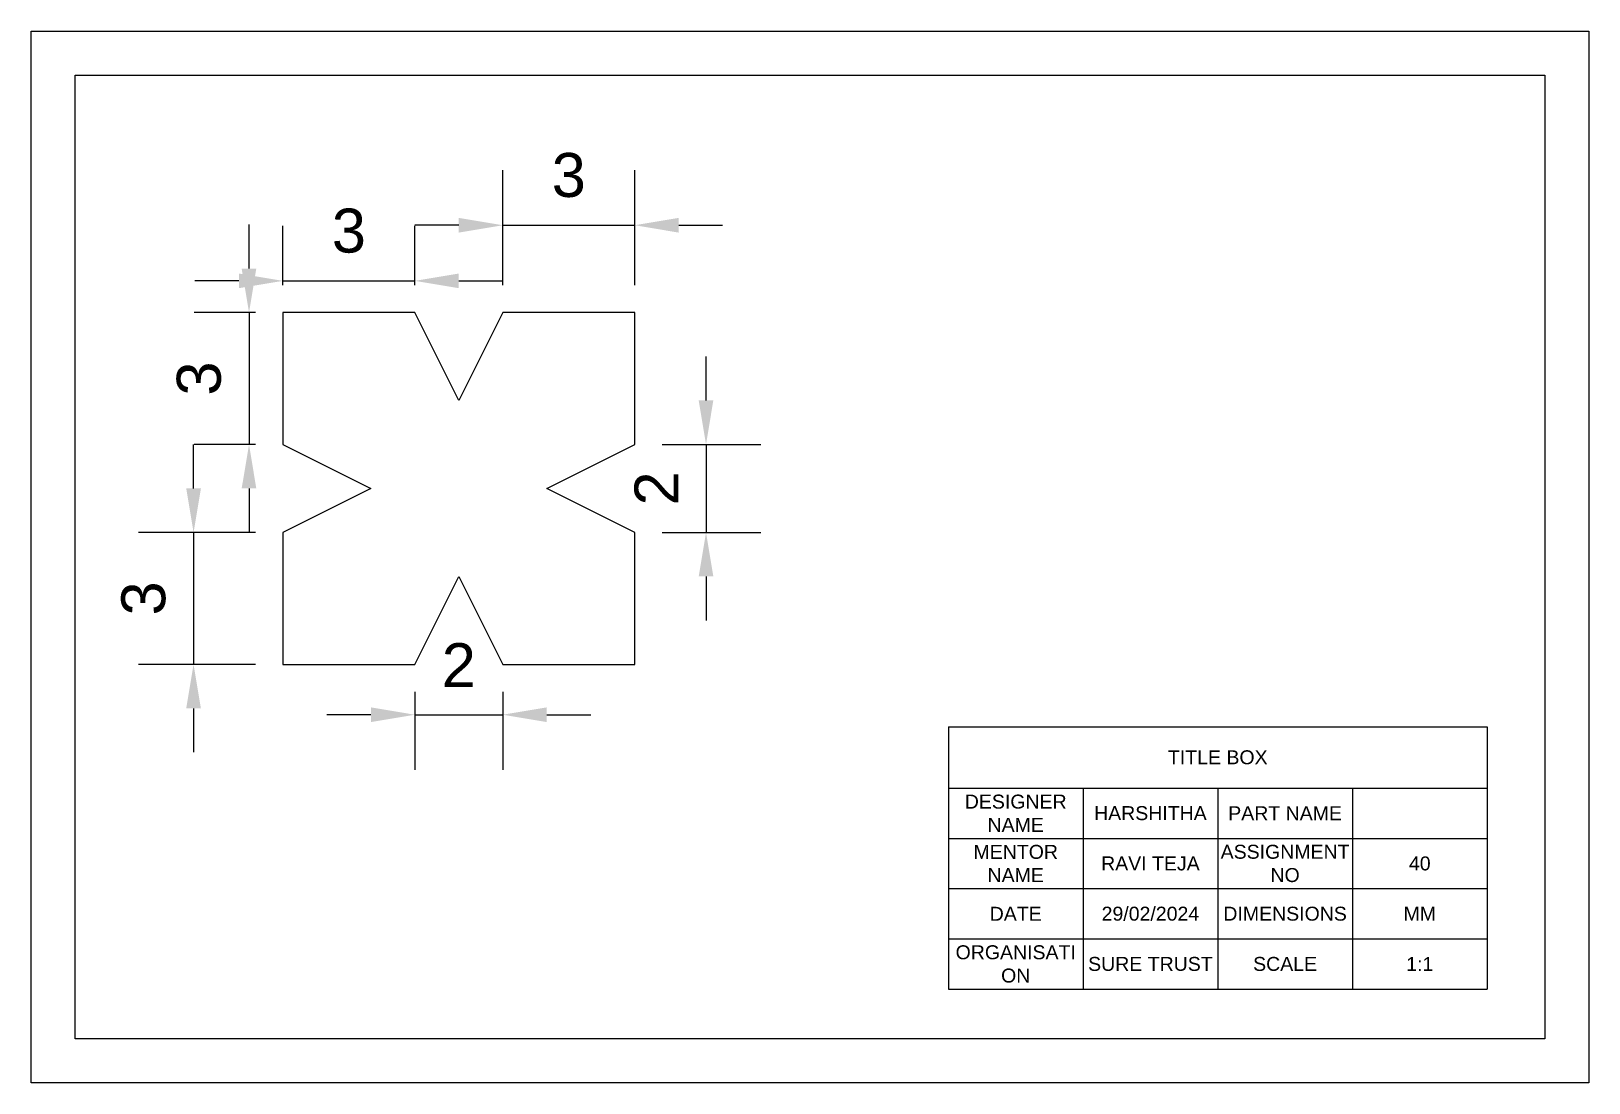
# Model space of a CAD drawing. Header units: millimetres. Extents: x 1 to 354, y -13 to 15.
# Drawn here: x 0.65 to 36.07, y -9.52 to 14.4 of the extents above; entities that cross this region are included whole.
import ezdxf

# ---------------------------------------------------------------- set-up
doc = ezdxf.new("R2010")
doc.units = ezdxf.units.MM
doc.styles.get("Standard").update_dxf_attribs({"font": 'arial.ttf'})
doc.dimstyles.new('ISO-25', dxfattribs={"dimtxt": 1, "dimasz": 1, "dimexe": 1.25, "dimexo": 0.625, "dimtad": 1, "dimtxsty": 'Standard', "dimcen": 2.5, "dimadec": 0, "dimazin": 0, "dimtfac": 1, "dimtmove": 0, "dimatfit": 3, "dimfxl": 1, "dimarcsym": 0})

msp = doc.modelspace()

# ---------------------------------------------------------------- texts
at = {"attachment_point": 5}
for s, width, insert, char_height in [('TITLE BOX', 12.25141, (27.631, -2.115), 0.3174), ('DESIGNER NAME', 3.06285, (23.036, -3.385), 0.31744), ('HARSHITHA', 3.06285, (26.099, -3.385), 0.3174), ('PART NAME', 3.06285, (29.162, -3.385), 0.3174), ('MENTOR NAME', 3.06285, (23.036, -4.528), 0.31744), ('ASSIGNMENT NO', 3.06285, (29.162, -4.528), 0.31744), ('RAVI TEJA', 3.06285, (26.099, -4.528), 0.3174), ('40', 3.06285, (32.225, -4.528), 0.3174), ('DATE', 3.06285, (23.036, -5.671), 0.3174), ('29/02/2024', 3.06285, (26.099, -5.671), 0.3174), ('DIMENSIONS', 3.06285, (29.162, -5.671), 0.3174), ('MM', 3.06285, (32.225, -5.671), 0.3174), ('ORGANISATI\\PON', 3.06285, (23.036, -6.813), 0.3174), ('SURE TRUST', 3.06285, (26.099, -6.813), 0.3174), ('SCALE', 3.06285, (29.162, -6.813), 0.3174), ('1:1', 3.06285, (32.225, -6.813), 0.3174)]:
    msp.add_mtext_dynamic_manual_height_columns(s, width=width, gutter_width=1.587, heights=[0], dxfattribs=dict(at, insert=insert, char_height=char_height))

# ---------------------------------------------------------------- blocks, each defined once
blk = doc.blocks.new('*D46')
at = {"color": 0, "lineweight": -2, "transparency": 16777216}
for p, q in [((6.371, 8.625), (6.371, 9.97)), ((9.371, 8.625), (9.371, 9.97)), ((5.371, 8.72), (4.371, 8.72)), ((6.371, 8.72), (9.371, 8.72)), ((10.371, 8.72), (11.371, 8.72))]:
    blk.add_line(p, q, dxfattribs=at)
at = {"color": 0, "transparency": 16777216}
for points in [[(5.371, 8.887), (5.371, 8.554), (6.371, 8.72)], [(10.371, 8.887), (10.371, 8.554), (9.371, 8.72)]]:
    blk.add_solid(points, dxfattribs=at)
at = {"layer": 'Defpoints', "color": 0, "transparency": 16777216}
for p in [(9.371, 8.72), (6.371, 8), (9.371, 8)]:
    blk.add_point(p, dxfattribs=at)
at = {"color": 0, "transparency": 16777216, "insert": (7.871, 9.856), "char_height": 1, "attachment_point": 5}
blk.add_mtext('3', dxfattribs=at)
blk = doc.blocks.new('*D47')
at = {"color": 0, "lineweight": -2, "transparency": 16777216}
for p, q in [((11.371, 8.625), (11.371, 11.235)), ((14.371, 8.625), (14.371, 11.235)), ((10.371, 9.985), (9.371, 9.985)), ((11.371, 9.985), (14.371, 9.985)), ((15.371, 9.985), (16.371, 9.985))]:
    blk.add_line(p, q, dxfattribs=at)
at = {"color": 0, "transparency": 16777216}
for points in [[(10.371, 10.152), (10.371, 9.818), (11.371, 9.985)], [(15.371, 10.152), (15.371, 9.818), (14.371, 9.985)]]:
    blk.add_solid(points, dxfattribs=at)
at = {"layer": 'Defpoints', "color": 0, "transparency": 16777216}
for p in [(14.371, 9.985), (11.371, 8), (14.371, 8)]:
    blk.add_point(p, dxfattribs=at)
at = {"color": 0, "transparency": 16777216, "insert": (12.871, 11.121), "char_height": 1, "attachment_point": 5}
blk.add_mtext('3', dxfattribs=at)
blk = doc.blocks.new('*D48')
at = {"color": 0, "lineweight": -2, "transparency": 16777216}
for p, q in [((15.993, 6), (15.993, 7)), ((14.996, 5), (17.243, 5)), ((15.993, 5), (15.993, 3)), ((14.996, 3), (17.243, 3)), ((15.993, 2), (15.993, 1))]:
    blk.add_line(p, q, dxfattribs=at)
at = {"color": 0, "transparency": 16777216}
for points in [[(15.826, 6), (16.159, 6), (15.993, 5)], [(15.826, 2), (16.159, 2), (15.993, 3)]]:
    blk.add_solid(points, dxfattribs=at)
at = {"layer": 'Defpoints', "color": 0, "transparency": 16777216}
for p in [(14.371, 5), (14.371, 3), (15.993, 3)]:
    blk.add_point(p, dxfattribs=at)
at = {"color": 0, "transparency": 16777216, "insert": (14.866, 4), "char_height": 1, "attachment_point": 5, "rotation": 90}
blk.add_mtext('2', dxfattribs=at)
blk = doc.blocks.new('*D49')
at = {"color": 0, "lineweight": -2, "transparency": 16777216}
for p, q in [((5.6, 9), (5.6, 10)), ((5.746, 8), (4.35, 8)), ((5.6, 8), (5.6, 5)), ((5.746, 5), (4.35, 5)), ((5.6, 4), (5.6, 3))]:
    blk.add_line(p, q, dxfattribs=at)
at = {"color": 0, "transparency": 16777216}
for points in [[(5.433, 9), (5.766, 9), (5.6, 8)], [(5.433, 4), (5.766, 4), (5.6, 5)]]:
    blk.add_solid(points, dxfattribs=at)
at = {"layer": 'Defpoints', "color": 0, "transparency": 16777216}
for p in [(6.371, 8), (5.6, 5), (6.371, 5)]:
    blk.add_point(p, dxfattribs=at)
at = {"color": 0, "transparency": 16777216, "insert": (4.464, 6.5), "char_height": 1, "attachment_point": 5, "rotation": 90}
blk.add_mtext('3', dxfattribs=at)
blk = doc.blocks.new('*D50')
at = {"color": 0, "lineweight": -2, "transparency": 16777216}
for p, q in [((4.339, 4), (4.339, 5)), ((5.746, 3), (3.089, 3)), ((4.339, 3), (4.339, 0)), ((5.746, 0), (3.089, 0)), ((4.339, -1), (4.339, -2))]:
    blk.add_line(p, q, dxfattribs=at)
at = {"color": 0, "transparency": 16777216}
for points in [[(4.172, 4), (4.506, 4), (4.339, 3)], [(4.172, -1), (4.506, -1), (4.339, 0)]]:
    blk.add_solid(points, dxfattribs=at)
at = {"layer": 'Defpoints', "color": 0, "transparency": 16777216}
for p in [(6.371, 3), (6.371, 0), (4.339, 0)]:
    blk.add_point(p, dxfattribs=at)
at = {"color": 0, "transparency": 16777216, "insert": (3.203, 1.5), "char_height": 1, "attachment_point": 5, "rotation": 90}
blk.add_mtext('3', dxfattribs=at)
blk = doc.blocks.new('*D51')
at = {"color": 0, "lineweight": -2, "transparency": 16777216}
for p, q in [((9.371, -0.625), (9.371, -2.395)), ((11.371, -0.625), (11.371, -2.395)), ((8.371, -1.145), (7.371, -1.145)), ((9.371, -1.145), (11.371, -1.145)), ((12.371, -1.145), (13.371, -1.145))]:
    blk.add_line(p, q, dxfattribs=at)
at = {"color": 0, "transparency": 16777216}
for points in [[(8.371, -0.978), (8.371, -1.312), (9.371, -1.145)], [(12.371, -0.978), (12.371, -1.312), (11.371, -1.145)]]:
    blk.add_solid(points, dxfattribs=at)
at = {"layer": 'Defpoints', "color": 0, "transparency": 16777216}
for p in [(9.371, 0), (11.371, 0), (11.371, -1.145)]:
    blk.add_point(p, dxfattribs=at)
at = {"color": 0, "transparency": 16777216, "insert": (10.371, -0.018), "char_height": 1, "attachment_point": 5}
blk.add_mtext('2', dxfattribs=at)
blk = doc.blocks.new('*T52')
at = {"color": 0, "linetype": 'ByBlock', "lineweight": -2, "transparency": 16777216}
for p, q in [((0, 0), (12.251, 0)), ((0, 0), (0, -5.968)), ((12.251, 0), (12.251, -5.968)), ((0, -1.397), (12.251, -1.397)), ((3.063, -1.397), (3.063, -5.968)), ((6.126, -1.397), (6.126, -5.968)), ((9.189, -1.397), (9.189, -5.968)), ((0, -2.54), (12.251, -2.54)), ((0, -3.682), (12.251, -3.682)), ((0, -4.825), (12.251, -4.825)), ((0, -5.968), (12.251, -5.968))]:
    blk.add_line(p, q, dxfattribs=at)

# ---------------------------------------------------------------- dimensions: what is measured, and where the dimension line sits
for base, p1, p2, picture, middle in [((14.371, 9.985), (11.371, 8), (14.371, 8), '*D47', (12.871, 11.121)), ((9.371, 8.72), (6.371, 8), (9.371, 8), '*D46', (7.871, 9.856)), ((11.371, -1.145), (9.371, 0), (11.371, 0), '*D51', (10.371, -0.018))]:
    dim = msp.add_linear_dim(base=base, p1=p1, p2=p2, dimstyle='ISO-25')
    dim.commit()
    dim.dimension.update_dxf_attribs({"geometry": picture, "text_midpoint": middle})
for base, p1, p2, picture, middle in [((5.6, 5), (6.371, 8), (6.371, 5), '*D49', (4.464, 6.5)), ((15.993, 3), (14.371, 5), (14.371, 3), '*D48', (14.866, 4)), ((4.339, 0), (6.371, 3), (6.371, 0), '*D50', (3.203, 1.5))]:
    dim = msp.add_linear_dim(base=base, p1=p1, p2=p2, angle=90, dimstyle='ISO-25')
    dim.commit()
    dim.dimension.update_dxf_attribs({"geometry": picture, "text_midpoint": middle})

# ---------------------------------------------------------------- linework, layer by layer
for p, q in [((9.371, 8), (6.371, 8)), ((6.371, 8), (6.371, 5)), ((10.371, 6), (9.371, 8)), ((11.371, 8), (10.371, 6)), ((14.371, 8), (11.371, 8)), ((14.371, 5), (14.371, 8)), ((6.371, 5), (8.371, 4)), ((12.371, 4), (14.371, 5)), ((8.371, 4), (6.371, 3)), ((14.371, 3), (12.371, 4)), ((6.371, 3), (6.371, 0)), ((14.371, 0), (14.371, 3)), ((9.371, 0), (10.371, 2)), ((10.371, 2), (11.371, 0)), ((6.371, 0), (9.371, 0)), ((11.371, 0), (14.371, 0))]:
    msp.add_line(p, q)
for points in [[(0.646, 14.398), (36.07, 14.398), (36.07, -9.515), (0.646, -9.515)], [(1.646, 13.398), (35.07, 13.398), (35.07, -8.515), (1.646, -8.515)]]:
    msp.add_lwpolyline(points, close=True)

# ---------------------------------------------------------------- block references
msp.add_blockref('*T52', (21.505, -1.417))

msp.set_redraw_order([(e.dxf.handle, doc.entitydb.next_handle()) for e in msp.query("TEXT MTEXT ATTDEF DIMENSION ARC_DIMENSION")])  # texts and dimensions are drawn at this point

doc.saveas('drawing.dxf')
